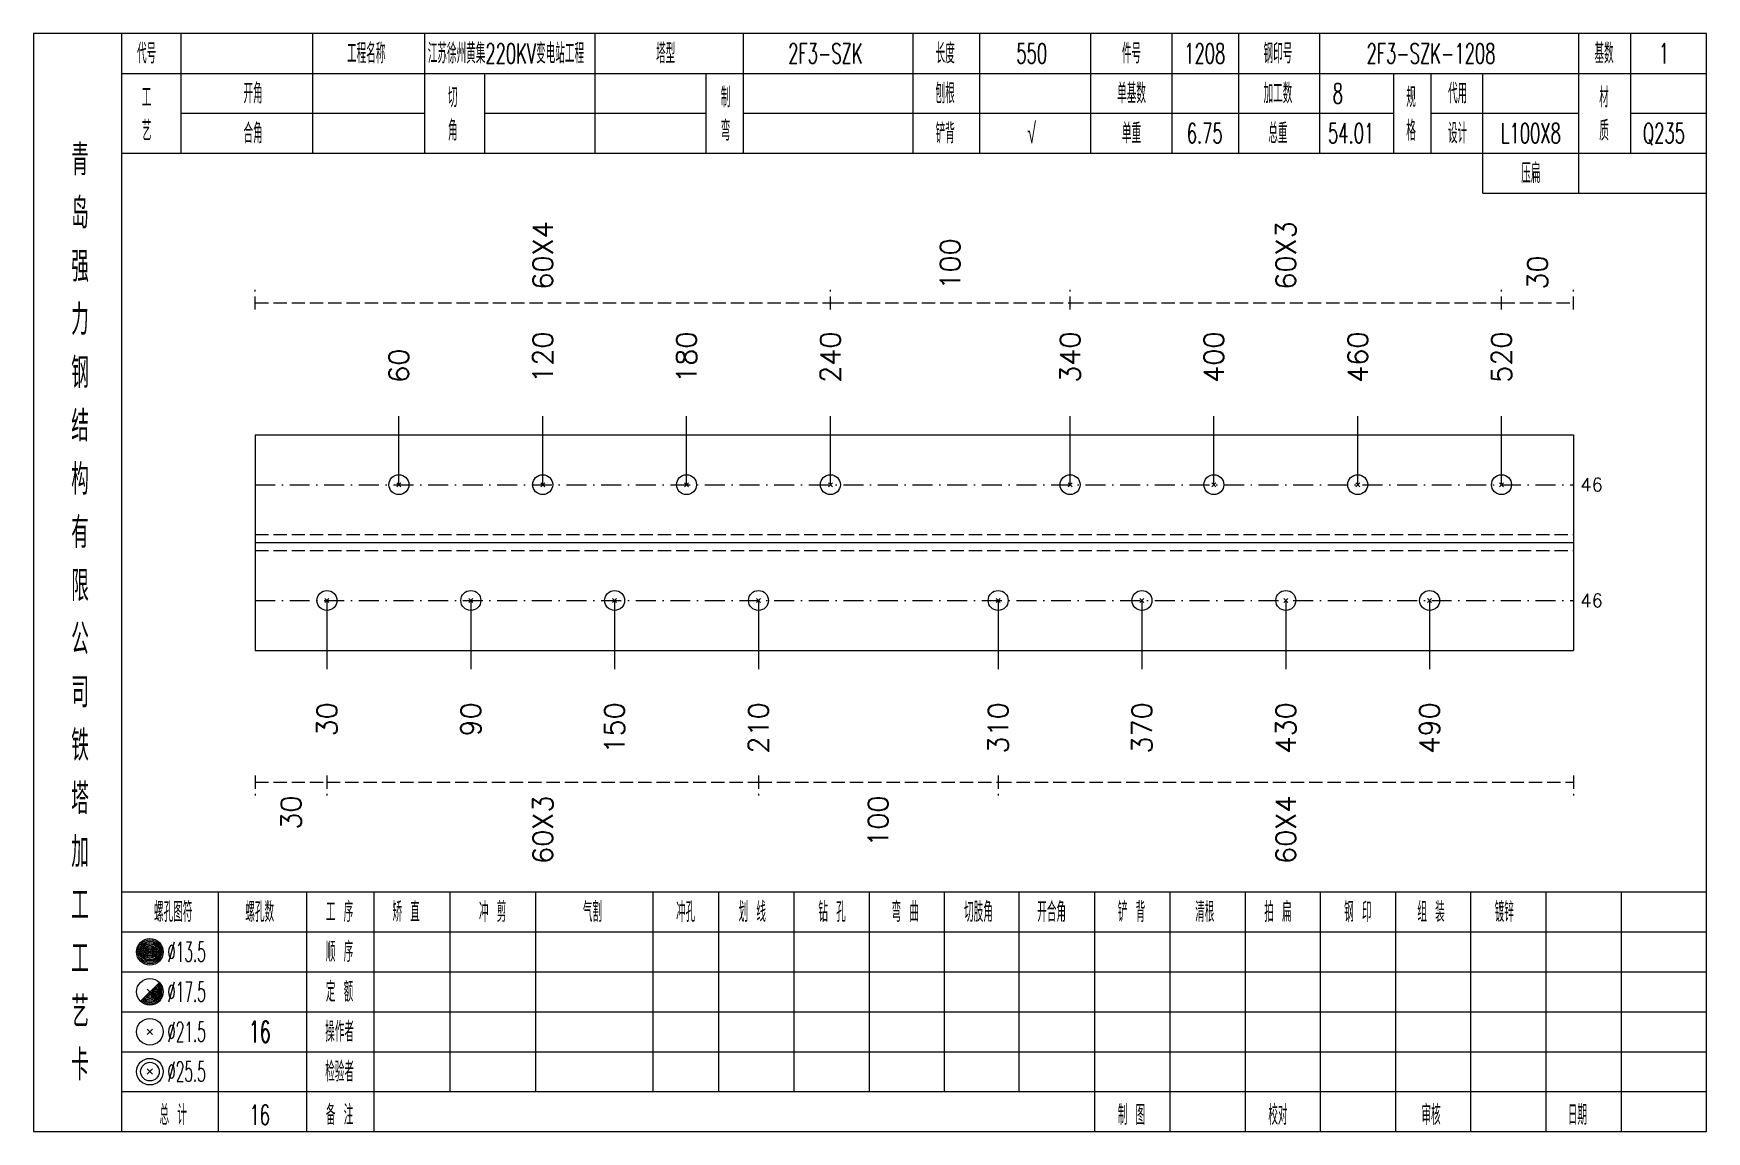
# Model space of a CAD drawing. Extents: x 0 to 4623, y -1159 to 4890.
# Drawn here: x 3736.8 to 3988.2, y 675 to 840 of the extents above; entities that cross this region are included whole.
import ezdxf
from ezdxf.enums import TextEntityAlignment as Align

# ---------------------------------------------------------------- set-up
doc = ezdxf.new("R2010")
doc.units = 0
doc.header["$MEASUREMENT"] = 0
doc.linetypes.add('一点画线', pattern=[5.2, 3, -1, 0.2, -1])
doc.linetypes.add('虚线', pattern=[2.75, 2, -0.75])
doc.layers.get('0').update_dxf_attribs({"linetype": 'CONTINUOUS', "lineweight": 25})
for name, color, linetype, lineweight in [('1', 7, 'CONTINUOUS', 25), ('4', 7, 'CONTINUOUS', 25), ('5', 7, 'CONTINUOUS', 25)]:
    doc.layers.add(name, color=color, linetype=linetype, lineweight=lineweight)
doc.styles.get("Standard").update_dxf_attribs({"font": 'simplex.shx', "width": 0.7, "height": 3, "bigfont": 'gbhzfs.shx'})

msp = doc.modelspace()

# ---------------------------------------------------------------- texts
at = {"color": 8, "linetype": 'Continuous', "lineweight": 9}
for s, p in [('60X4', (3813.322, 801.5)), ('60X3', (3924.978, 801.5)), ('100', (3874.553, 801.5)), ('30', (3962.797, 801.5))]:
    msp.add_text(s, height=3, rotation=90, dxfattribs=at).set_placement(p, align=Align.MIDDLE_LEFT)
at = {"color": 7, "linetype": 'Continuous', "lineweight": 13}
for s, p in [('120', (3813.322, 787.5)), ('180', (3834.933, 787.5)), ('240', (3856.544, 787.5)), ('340', (3892.562, 787.5)), ('400', (3914.173, 787.5)), ('460', (3935.784, 787.5)), ('520', (3957.395, 787.5)), ('60', (3791.711, 787.5))]:
    msp.add_text(s, height=3, rotation=90, dxfattribs=at).set_placement(p, align=Align.MIDDLE_LEFT)
for p in [(3969.2, 772.2), (3969.2, 754.8)]:
    msp.add_text('46', height=2, dxfattribs=at).set_placement(p, align=Align.MIDDLE_LEFT)
at = {"color": 8, "linetype": 'Continuous', "lineweight": 9}
for s, p in [('30', (3775.503, 725.5)), ('60X3', (3813.322, 725.5)), ('100', (3863.747, 725.5)), ('60X4', (3924.978, 725.5))]:
    msp.add_text(s, height=3, rotation=90, dxfattribs=at).set_placement(p, align=Align.MIDDLE_RIGHT)
at = {"layer": '1', "color": 7, "linetype": 'Continuous', "lineweight": 13}
for s, p in [('30', (3780.905, 739.5)), ('90', (3802.516, 739.5)), ('150', (3824.127, 739.5)), ('210', (3845.738, 739.5)), ('310', (3881.756, 739.5)), ('370', (3903.367, 739.5)), ('430', (3924.978, 739.5)), ('490', (3946.589, 739.5))]:
    msp.add_text(s, height=3, rotation=90, dxfattribs=at).set_placement(p, align=Align.MIDDLE_RIGHT)
at = {"layer": '4', "color": 1, "linetype": 'Continuous', "lineweight": 13}
for s, height, width, p in [('代号', 3, 0.6, (3753.8, 837)), ('工程名称', 3, 0.6, (3786.8, 837)), ('江苏徐州黄集220KV变电站工程', 3, 0.6, (3807.8, 837)), ('塔型', 3, 0.6, (3831.8, 837)), ('2F3-SZK', 3, 0.6, (3855.8, 837)), ('长度', 3, 0.6, (3873.8, 837)), ('550', 3, 0.6, (3886.8, 837)), ('件号', 3, 0.6, (3901.8, 837)), ('1208', 3, 0.6, (3912.8, 837)), ('钢印号', 3, 0.6, (3923.8, 837)), ('2F3-SZK-1208', 3, 0.6, (3946.8, 837)), ('基数', 3, 0.6, (3972.8, 837)), ('1', 3, 0.6, (3981.8, 837)), ('开角', 3, 0.6, (3769.8, 831)), ('制', 3, 0.6, (3840.8, 830.4)), ('刨根', 3, 0.6, (3873.8, 831)), ('单基数', 3, 0.6, (3901.8, 831)), ('加工数', 3, 0.6, (3923.8, 831)), ('8', 3, 0.6, (3932.8, 831)), ('规', 3, 0.6, (3943.8, 830.4)), ('代用', 3, 0.6, (3950.8, 831)), ('材', 3, 0.6, (3972.8, 830.4)), ('工', 3, 0.6, (3753.8, 830.4)), ('切', 3, 0.6, (3799.8, 830.4)), ('艺', 3, 0.6, (3753.8, 825.4)), ('角', 3, 0.6, (3799.8, 825.4)), ('弯', 3, 0.6, (3840.8, 825.4)), ('格', 3, 0.6, (3943.8, 825.4)), ('质', 3, 0.6, (3972.8, 825.4)), ('合角', 3, 0.6, (3769.8, 825)), ('铲背', 3, 0.6, (3873.8, 825)), ('√', 3, 0.6, (3886.8, 825)), ('单重', 3, 0.6, (3901.8, 825)), ('6.75', 3, 0.6, (3912.8, 825)), ('总重', 3, 0.6, (3923.8, 825)), ('54.01', 3, 0.6, (3934.8, 825)), ('设计', 3, 0.6, (3950.8, 825)), ('L100X8', 3, 0.6, (3961.8, 825)), ('Q235', 3, 0.6, (3981.8, 825)), ('青', 4.6, 0.8, (3743.8, 821)), ('压扁', 3, 0.6, (3961.8, 819)), ('岛', 4.6, 0.8, (3743.8, 813)), ('强', 4.6, 0.8, (3743.8, 805)), ('力', 4.6, 0.8, (3743.8, 797)), ('钢', 4.6, 0.8, (3743.8, 789)), ('结', 4.6, 0.8, (3743.8, 781)), ('构', 4.6, 0.8, (3743.8, 773)), ('有', 4.6, 0.8, (3743.8, 765)), ('限', 4.6, 0.8, (3743.8, 757)), ('公', 4.6, 0.8, (3743.8, 749)), ('司', 4.6, 0.8, (3743.8, 741)), ('铁', 4.6, 0.8, (3743.8, 733)), ('塔', 4.6, 0.8, (3743.8, 725)), ('加', 4.6, 0.8, (3743.8, 717)), ('工', 4.6, 0.8, (3743.8, 709)), ('螺孔图符', 3, 0.6, (3757.8, 708)), ('螺孔数', 3, 0.6, (3770.8, 708)), ('工 序', 3, 0.6, (3782.8, 708)), ('矫 直', 3, 0.6, (3792.8, 708)), ('冲 剪', 3, 0.6, (3805.8, 708)), ('气割', 3, 0.6, (3820.8, 708)), ('冲孔', 3, 0.6, (3834.8, 708)), ('划 线', 3, 0.6, (3844.8, 708)), ('钻 孔', 3, 0.6, (3856.8, 708)), ('弯 曲', 3, 0.6, (3867.8, 708)), ('切肢角', 3, 0.6, (3878.8, 708)), ('开合角', 3, 0.6, (3889.8, 708)), ('铲 背', 3, 0.6, (3901.8, 708)), ('清根', 3, 0.6, (3912.8, 708)), ('拍 扁', 3, 0.6, (3923.8, 708)), ('钢 印', 3, 0.6, (3935.8, 708)), ('组 装', 3, 0.6, (3946.8, 708)), ('镀锌', 3, 0.6, (3957.8, 708)), ('工', 4.6, 0.8, (3743.8, 701)), ('%%C13.5', 3, 0.5, (3759.8, 702)), ('顺 序', 3, 0.6, (3782.8, 702)), ('%%C17.5', 3, 0.5, (3759.8, 696)), ('定 额', 3, 0.6, (3782.8, 696)), ('艺', 4.6, 0.8, (3743.8, 693)), ('%%C21.5', 3, 0.5, (3759.8, 690)), ('16', 3.2, 0.6, (3770.8, 690)), ('操作者', 3, 0.6, (3782.8, 690)), ('卡', 4.6, 0.8, (3743.8, 685)), ('%%C25.5', 3, 0.5, (3759.8, 684)), ('检验者', 3, 0.6, (3782.8, 684)), ('总 计', 3, 0.6, (3757.8, 677.5)), ('16', 3, 0.6, (3770.8, 677.5)), ('备 注', 3, 0.6, (3782.8, 677.5)), ('制 图', 3, 0.6, (3901.8, 677.5)), ('校对', 3, 0.6, (3923.8, 677.5)), ('审核', 3, 0.6, (3946.8, 677.5)), ('日期', 3, 0.6, (3968.8, 677.5))]:
    msp.add_text(s, height=height, dxfattribs=dict(at, width=width)).set_placement(p, align=Align.MIDDLE_CENTER)

# ---------------------------------------------------------------- blocks, each defined once
blk = doc.blocks.new('孔21.5')
at = {"layer": '5', "color": 7, "linetype": 'Continuous', "lineweight": 13}
for p, q in [((-0.2, -0.2), (0.2, 0.2)), ((-0.2, 0.2), (0.2, -0.2))]:
    blk.add_line(p, q, dxfattribs=at)
blk.add_circle((0, 0), 1, dxfattribs=at)

# ---------------------------------------------------------------- linework, layer by layer
at = {"color": 8, "linetype": '虚线', "lineweight": 9}
for p, q in [((3770.1, 798.5), (3770.1, 801.5)), ((3770.1, 799.5), (3856.544, 799.5)), ((3856.544, 798.5), (3856.544, 801.5)), ((3856.544, 798.5), (3856.544, 801.5)), ((3856.544, 799.5), (3892.562, 799.5)), ((3892.562, 798.5), (3892.562, 801.5)), ((3892.562, 798.5), (3892.562, 801.5)), ((3892.562, 799.5), (3957.395, 799.5)), ((3957.395, 798.5), (3957.395, 801.5)), ((3957.395, 798.5), (3957.395, 801.5)), ((3957.395, 799.5), (3968.2, 799.5)), ((3968.2, 798.5), (3968.2, 801.5)), ((3770.1, 728.5), (3770.1, 725.5)), ((3770.1, 727.5), (3780.905, 727.5)), ((3780.905, 728.5), (3780.905, 725.5)), ((3780.905, 728.5), (3780.905, 725.5)), ((3780.905, 727.5), (3845.738, 727.5)), ((3845.738, 728.5), (3845.738, 725.5)), ((3845.738, 728.5), (3845.738, 725.5)), ((3845.738, 727.5), (3881.756, 727.5)), ((3881.756, 728.5), (3881.756, 725.5)), ((3881.756, 728.5), (3881.756, 725.5)), ((3881.756, 727.5), (3968.2, 727.5)), ((3968.2, 728.5), (3968.2, 725.5))]:
    msp.add_line(p, q, dxfattribs=at)
at = {"color": 7, "linetype": 'Continuous', "lineweight": 13}
for p, q in [((3791.711, 772.2), (3791.711, 782.5)), ((3813.322, 772.2), (3813.322, 782.5)), ((3834.933, 772.2), (3834.933, 782.5)), ((3856.544, 772.2), (3856.544, 782.5)), ((3892.562, 772.2), (3892.562, 782.5)), ((3914.173, 772.2), (3914.173, 782.5)), ((3935.784, 772.2), (3935.784, 782.5)), ((3957.395, 772.2), (3957.395, 782.5)), ((3780.905, 754.8), (3780.905, 744.5)), ((3802.516, 754.8), (3802.516, 744.5)), ((3824.127, 754.8), (3824.127, 744.5)), ((3845.738, 754.8), (3845.738, 744.5)), ((3881.756, 754.8), (3881.756, 744.5)), ((3903.367, 754.8), (3903.367, 744.5)), ((3924.978, 754.8), (3924.978, 744.5)), ((3946.589, 754.8), (3946.589, 744.5))]:
    msp.add_line(p, q, dxfattribs=at)
at = {"color": 7, "linetype": 'Continuous', "lineweight": 18}
for p, q in [((3770.1, 779.7), (3770.1, 747.3)), ((3770.1, 779.7), (3968.2, 779.7)), ((3968.2, 779.7), (3968.2, 747.3)), ((3770.1, 763.5), (3968.2, 763.5))]:
    msp.add_line(p, q, dxfattribs=at)
at = {"color": 3, "linetype": '一点画线', "lineweight": 13}
for p, q in [((3770.1, 772.2), (3968.2, 772.2)), ((3770.1, 754.8), (3968.2, 754.8))]:
    msp.add_line(p, q, dxfattribs=at)
at = {"color": 1, "linetype": '虚线', "lineweight": 18}
for p, q in [((3770.1, 764.7), (3968.2, 764.7)), ((3770.1, 762.3), (3968.2, 762.3))]:
    msp.add_line(p, q, dxfattribs=at)
at = {"layer": '1', "color": 7, "linetype": 'Continuous', "lineweight": 18}
msp.add_line((3770.1, 747.3), (3968.2, 747.3), dxfattribs=at)
at = {"layer": '4', "color": 1, "linetype": 'Continuous', "lineweight": 18}
for p, q in [((3750.1, 675), (3750.1, 840)), ((3759, 822), (3759, 840)), ((3778.8, 822), (3778.8, 840)), ((3795.6, 822), (3795.6, 840)), ((3821.2, 822), (3821.2, 840)), ((3843.5, 822), (3843.5, 840)), ((3869, 822), (3869, 840)), ((3879, 822), (3879, 840)), ((3895.7, 822), (3895.7, 840)), ((3907.9, 822), (3907.9, 840)), ((3917.9, 822), (3917.9, 840)), ((3930.1, 822), (3930.1, 840)), ((3969, 816), (3969, 840)), ((3976.8, 822), (3976.8, 840)), ((3750.1, 834), (3988.2, 834)), ((3804.6, 822), (3804.6, 834)), ((3837.9, 822), (3837.9, 834)), ((3941.2, 822), (3941.2, 834)), ((3946.8, 822), (3946.8, 834)), ((3954.6, 816), (3954.6, 834)), ((3759, 828), (3795.6, 828)), ((3804.6, 828), (3837.9, 828)), ((3843.5, 828), (3941.2, 828)), ((3946.8, 828), (3969, 828)), ((3976.8, 828), (3988.2, 828)), ((3750.1, 822), (3988.2, 822)), ((3954.6, 816), (3988.2, 816)), ((3750.1, 711), (3988.2, 711)), ((3764.6, 675), (3764.6, 711)), ((3777.9, 675), (3777.9, 711)), ((3788, 675), (3788, 711)), ((3799.4, 681), (3799.4, 711)), ((3812.3, 681), (3812.3, 711)), ((3829.9, 681), (3829.9, 711)), ((3839.8, 681), (3839.8, 711)), ((3851.1, 681), (3851.1, 711)), ((3862.4, 681), (3862.4, 711)), ((3873.7, 681), (3873.7, 711)), ((3884.9, 681), (3884.9, 711)), ((3896.3, 681), (3896.3, 711)), ((3907.6, 681), (3907.6, 711)), ((3918.9, 681), (3918.9, 711)), ((3930.2, 681), (3930.2, 711)), ((3941.5, 681), (3941.5, 711)), ((3952.8, 681), (3952.8, 711)), ((3964.1, 681), (3964.1, 711)), ((3975.4, 681), (3975.4, 711)), ((3750.1, 705), (3988.2, 705)), ((3750.1, 699), (3988.2, 699)), ((3750.1, 693), (3988.2, 693)), ((3750.1, 687), (3988.2, 687)), ((3750.1, 681), (3988.2, 681)), ((3896.3, 675), (3896.3, 681)), ((3907.6, 675), (3907.6, 681)), ((3918.9, 675), (3918.9, 681)), ((3930.2, 675), (3930.2, 681)), ((3941.5, 675), (3941.5, 681)), ((3952.8, 675), (3952.8, 681)), ((3964.1, 675), (3964.1, 681)), ((3975.4, 675), (3975.4, 681))]:
    msp.add_line(p, q, dxfattribs=at)
at = {"layer": '4', "color": 7, "linetype": 'Continuous', "lineweight": 13}
for p, q in [((3754.1, 701.8), (3754.5, 702.2)), ((3754.5, 701.8), (3754.1, 702.2)), ((3752.886, 694.586), (3755.714, 697.414)), ((3753.9, 696.4), (3754.7, 695.6)), ((3753.9, 689.6), (3754.7, 690.4)), ((3753.9, 690.4), (3754.7, 689.6)), ((3753.9, 683.6), (3754.7, 684.4)), ((3753.9, 684.4), (3754.7, 683.6))]:
    msp.add_line(p, q, dxfattribs=at)
at = {"layer": '4', "color": 1, "linetype": 'Continuous', "lineweight": 18}
msp.add_lwpolyline([(3736.8, 840), (3736.8, 675), (3988.2, 675), (3988.2, 840)], close=True, dxfattribs=at)
at = {"layer": '4', "color": 7, "linetype": 'Continuous', "lineweight": 13}
for centre, radius in [((3754.3, 702), 2), ((3754.3, 702), 1.8), ((3754.3, 702), 1.6), ((3754.3, 702), 1.4), ((3754.3, 702), 1.2), ((3754.3, 702), 1), ((3754.3, 702), 0.8), ((3754.3, 702), 0.6), ((3754.3, 702), 0.4), ((3754.3, 702), 0.2), ((3754.3, 696), 2), ((3754.3, 690), 2), ((3754.3, 684), 2), ((3754.3, 684), 1.4)]:
    msp.add_circle(centre, radius, dxfattribs=at)
for radius in [1.8, 1.6, 1.4, 1.2, 1, 0.8, 0.6, 0.4, 0.2]:
    msp.add_arc((3754.3, 696), radius, 225, 45, dxfattribs=at)

# ---------------------------------------------------------------- block references
at = {"color": 7, "linetype": 'Continuous', "lineweight": 13, "xscale": 1.5, "yscale": 1.5, "zscale": 1.5}
for p in [(3791.711, 772.2), (3813.322, 772.2), (3834.933, 772.2), (3856.544, 772.2), (3892.562, 772.2), (3914.173, 772.2), (3935.784, 772.2), (3957.395, 772.2)]:
    msp.add_blockref('孔21.5', p, dxfattribs=at)
at = {"layer": '1', "color": 7, "linetype": 'Continuous', "lineweight": 13, "xscale": 1.5, "yscale": 1.5, "zscale": 1.5}
for p in [(3780.905, 754.8), (3802.516, 754.8), (3824.127, 754.8), (3845.738, 754.8), (3881.756, 754.8), (3903.367, 754.8), (3924.978, 754.8), (3946.589, 754.8)]:
    msp.add_blockref('孔21.5', p, dxfattribs=at)

msp.set_redraw_order([(e.dxf.handle, doc.entitydb.next_handle()) for e in msp.query("TEXT MTEXT ATTDEF DIMENSION ARC_DIMENSION")])  # texts and dimensions are drawn at this point

doc.saveas('drawing.dxf')
